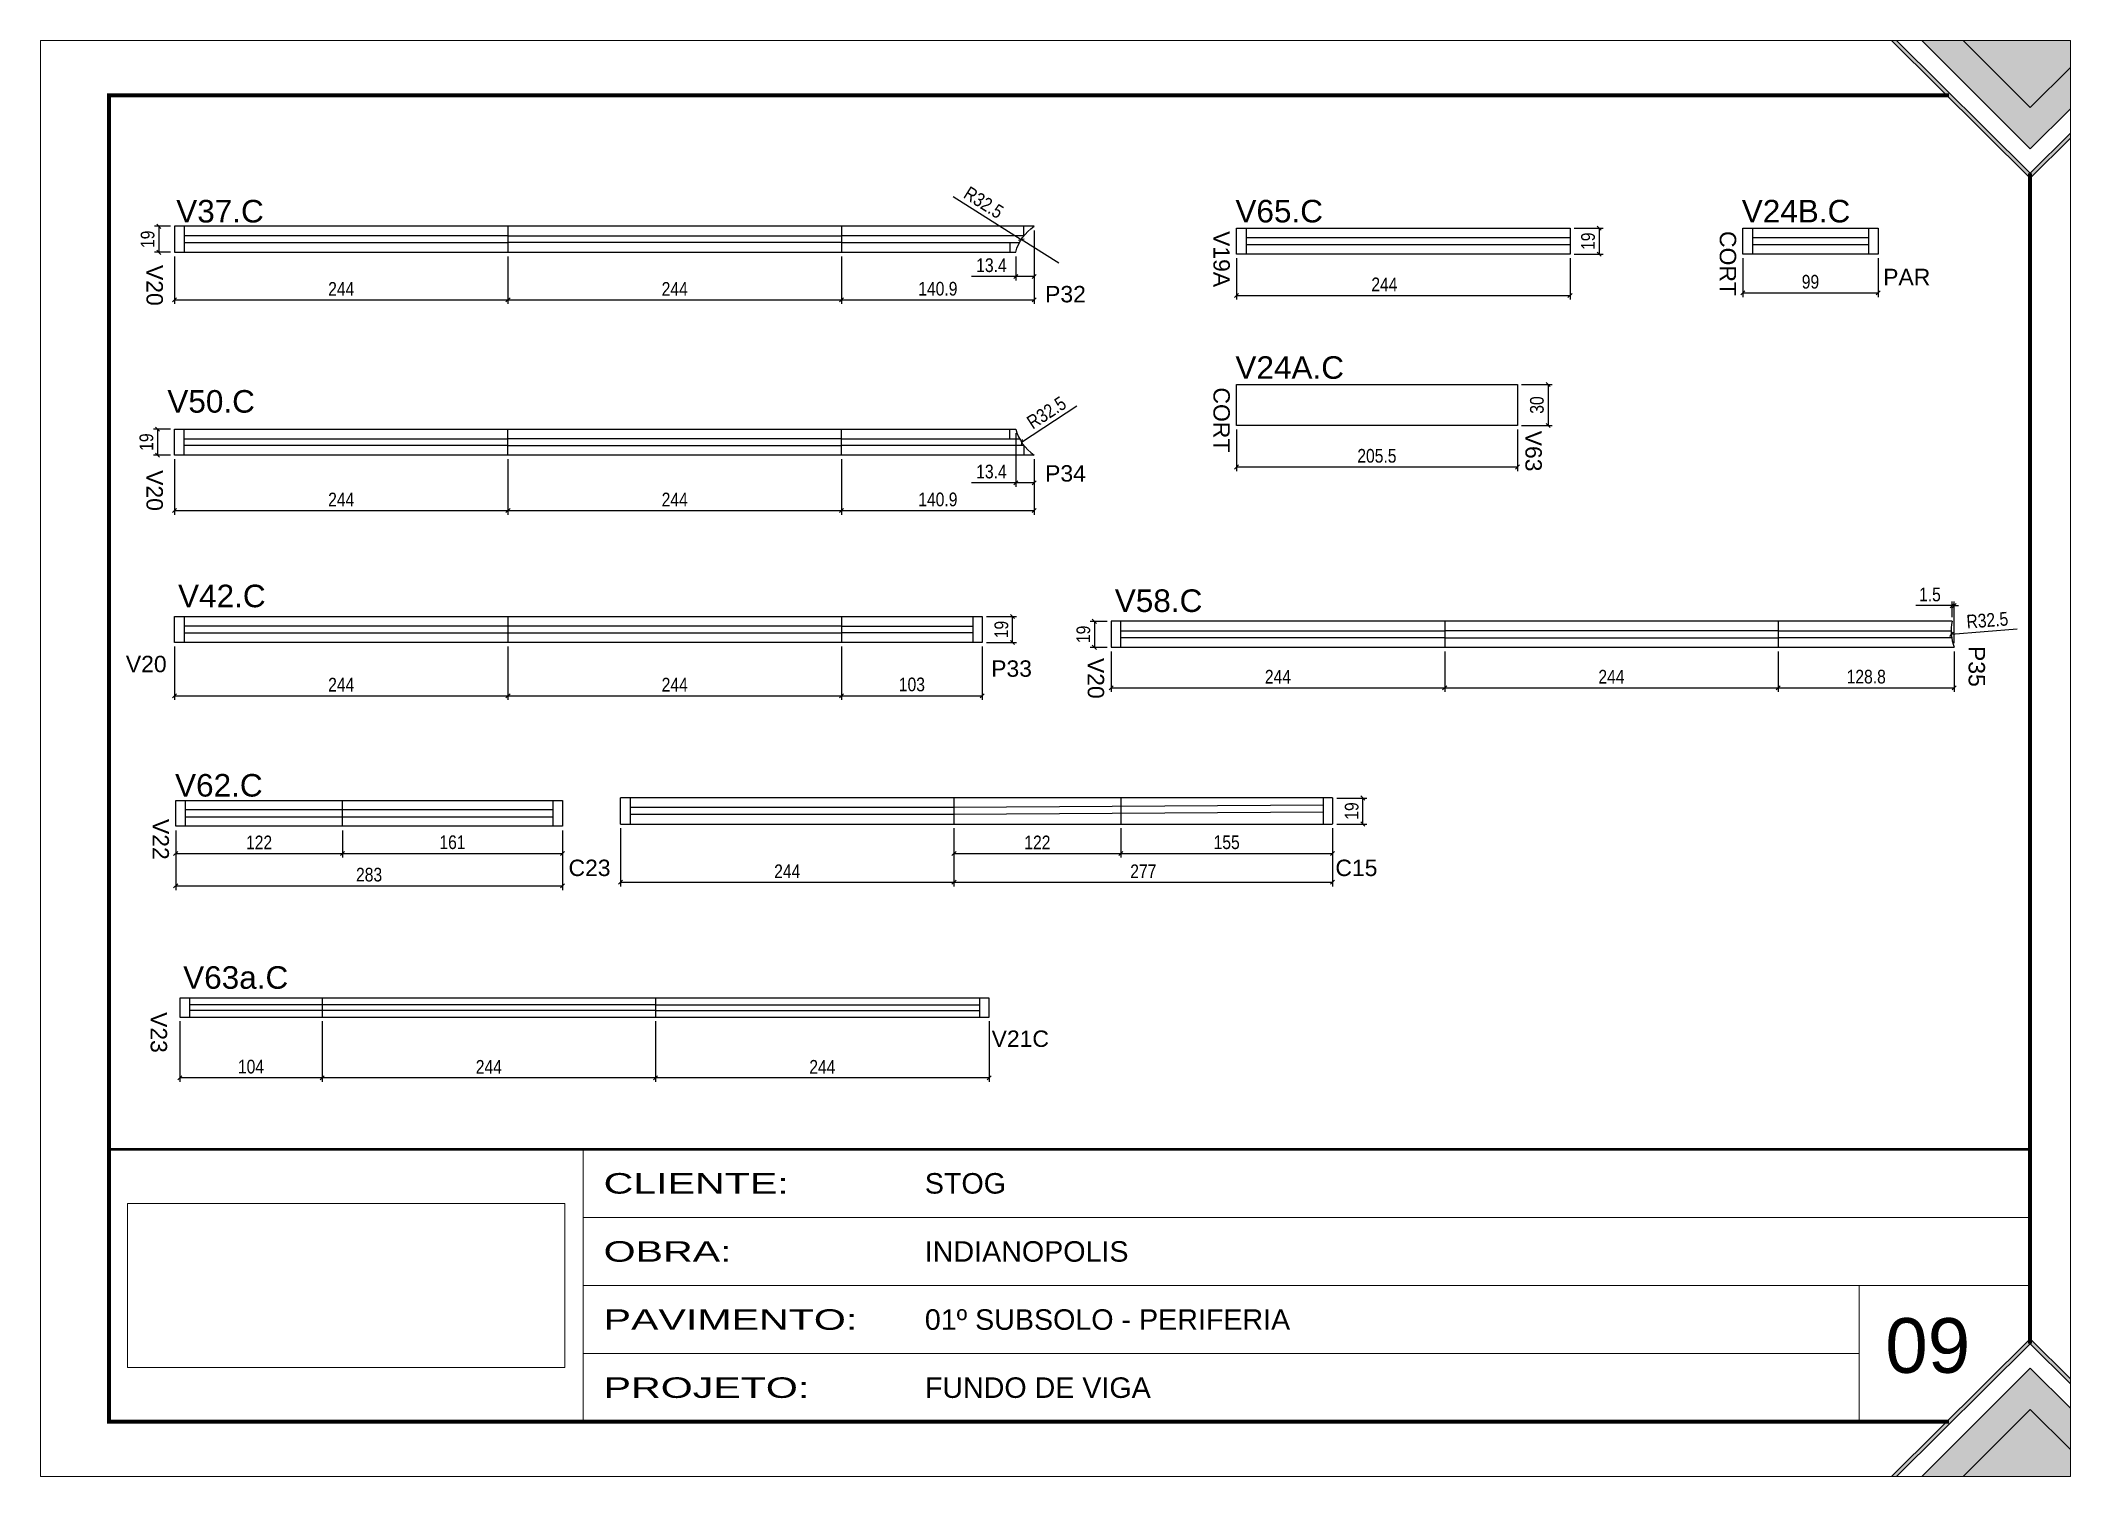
# Model space of a CAD drawing. Extents: x -1206 to 6684, y -2991 to 10691.
# Drawn here: x 71 to 1556, y -1841 to -791 of the extents above; entities that cross this region are included whole.
import ezdxf
from ezdxf.enums import TextEntityAlignment as Align

# ---------------------------------------------------------------- set-up
doc = ezdxf.new("R2010")
doc.units = 0
doc.linetypes.add('CONTINUO', pattern=[0])
doc.layers.get('0').update_dxf_attribs({"color": 50})
for name, color, linetype in [('5', 5, 'Continuous'), ('COTA', 241, 'Continuous'), ('NOMENCLATURA', 7, 'Continuous'), ('Painéis', 200, 'Continuous'), ('SARR_2.2x7', 40, 'Continuous'), ('SARR_EDITAR', 141, 'Continuous'), ('TEXTO', 3, 'Continuous')]:
    doc.layers.add(name, color=color, linetype=linetype)
doc.layers.add('Folhas', color=255, linetype='Continuous', lineweight=9)
doc.styles.add('ARIAL', font='arial.ttf')
doc.styles.add('COTA TECNICA', font='techl___.ttf', dxfattribs={"height": 10})
doc.styles.add('COTA TECNICA-50', font='techl___.ttf', dxfattribs={"height": 10})
doc.styles.get("Standard").update_dxf_attribs({"font": 'arial.ttf'})
doc.styles.add('Tecnologia', font='')
doc.styles.get('Tecnologia').set_extended_font_data('Forgotten Futurist')
doc.dimstyles.new('COTA PAINEL-50', dxfattribs={"dimtxt": 10, "dimasz": 3, "dimexe": 3, "dimexo": 3, "dimgap": 3, "dimtad": 1, "dimdec": 1, "dimzin": 9, "dimdsep": 46, "dimtxsty": 'COTA TECNICA-50', "dimblk1": 'OBLIQUE', "dimblk2": 'OBLIQUE', "dimsah": 1, "dimcen": 0.9, "dimclrd": 4, "dimclre": 4, "dimclrt": 240, "dimadec": 1, "dimazin": 3, "dimtfac": 1, "dimtdec": 1, "dimtmove": 0, "dimatfit": 3, "dimfxl": 1, "dimtolj": 1, "dimtzin": 12, "dimarcsym": 0})
doc.dimstyles.new('PAINEL', dxfattribs={"dimtxt": 10, "dimasz": 3, "dimexe": 3, "dimexo": 3, "dimgap": 3, "dimtad": 1, "dimdec": 1, "dimzin": 12, "dimdsep": 46, "dimtxsty": 'COTA TECNICA', "dimblk1": 'OBLIQUE', "dimblk2": 'OBLIQUE', "dimsah": 1, "dimcen": 0.9, "dimclrd": 4, "dimclre": 4, "dimclrt": 240, "dimadec": 1, "dimazin": 3, "dimtfac": 1, "dimtdec": 1, "dimtmove": 0, "dimatfit": 3, "dimfxl": 1, "dimtolj": 1, "dimtzin": 12, "dimarcsym": 0})
picture_1 = doc.add_image_def('image1.jpg', size_in_pixel=(1600, 599))

msp = doc.modelspace()

# ---------------------------------------------------------------- texts
at = {"layer": '5', "linetype": 'Continuous'}
for s, rotation, p in [('V19A', 270.000036, (929.494, -930.754)), ('CORT', 270.000036, (1299.937, -930.754)), ('V20', 270.000036, (148.941, -955.555)), ('PAR', 0.000036, (1419.491, -970.344)), ('P32', 359.999964, (806.376, -982.906)), ('CORT', 270.000036, (929.494, -1045.127)), ('V63', 269.999964, (1157.745, -1076.772)), ('V20', 270.000036, (148.941, -1105.601)), ('P34', 359.999964, (806.376, -1113.995)), ('V20', 359.999964, (133.856, -1253.396)), ('P33', 359.999964, (766.912, -1256.728)), ('V20', 270.000036, (837.538, -1242.934)), ('P35', 269.999964, (1481.996, -1234.225)), ('V22', 270.000036, (153.366, -1360.704)), ('C23', 359.999964, (457.699, -1402.461)), ('C15', 359.999964, (1018.747, -1402.461)), ('V23', 270.000036, (151.997, -1501.929)), ('V21C', 0.000036, (767.242, -1527.413))]:
    msp.add_text(s, height=12, rotation=rotation, dxfattribs=at).set_placement(p)
at = {"layer": 'Folhas', "style": 'ARIAL'}
msp.add_text('09', height=40, dxfattribs=at).set_placement((1452.102, -1745.755), align=Align.MIDDLE)
at = {"layer": 'NOMENCLATURA', "linetype": 'Continuous'}
for s, p in [('V37.C', (170.689, -924.504)), ('V65.C', (945.599, -924.459)), ('V24B.C', (1316.042, -924.459)), ('V24A.C', (945.599, -1038.833)), ('V50.C', (164.206, -1063.574)), ('V42.C', (172.042, -1205.879)), ('V58.C', (857.355, -1209.331)), ('V62.C', (169.843, -1344.334)), ('V63a.C', (175.777, -1484.895))]:
    msp.add_text(s, height=16.5, dxfattribs=at).set_placement(p)

# ---------------------------------------------------------------- blocks, each defined once
blk = doc.blocks.new('9999999999')
at = {"transparency": 33554687}
h = blk.add_hatch(color=30, dxfattribs=at)
h.dxf.hatch_style = 1
h.paths.add_polyline_path([(1357.7, 1050), (1354, 1050), (1455.5, 949.3), (1485, 978.7), (1485, 982.3), (1455.5, 953)])
at = {"true_color": 0x000000, "transparency": 33554687}
h = blk.add_hatch(color=18, dxfattribs=at)
h.dxf.hatch_style = 1
h.paths.add_polyline_path([(1406.6, 1050), (1376.2, 1050), (1455.5, 970.8), (1485, 1000.1), (1485, 1030.4), (1455.5, 1001.1)])
at = {"true_color": 0xff7f00, "transparency": 33554687}
h = blk.add_hatch(color=30, dxfattribs=at)
h.dxf.hatch_style = 1
h.paths.add_polyline_path([(1485, 1030.4), (1485, 1050), (1406.6, 1050), (1455.5, 1001.1)])
at = {"transparency": 33554687}
h = blk.add_hatch(color=30, dxfattribs=at)
h.dxf.hatch_style = 1
h.paths.add_polyline_path([(1357.7, 0), (1354, 0), (1455.5, 100.7), (1485, 71.3), (1485, 67.7), (1455.5, 97)])
at = {"true_color": 0x000000, "transparency": 33554687}
h = blk.add_hatch(color=18, dxfattribs=at)
h.dxf.hatch_style = 1
h.paths.add_polyline_path([(1406.6, 0), (1376.2, 0), (1455.5, 79.2), (1485, 49.9), (1485, 19.6), (1455.5, 48.9)])
at = {"true_color": 0xff7f00, "transparency": 33554687}
h = blk.add_hatch(color=30, dxfattribs=at)
h.dxf.hatch_style = 1
h.paths.add_polyline_path([(1485, 19.6), (1485, 0), (1406.6, 0), (1455.5, 48.9)])
at = {"color": 30, "linetype": 'CONTINUO'}
for p, q in [((396.9, 40), (396.9, 239.2)), ((396.9, 189.4), (1455.5, 189.4)), ((396.9, 139.6), (1455.5, 139.6)), ((1330.4, 139.6), (1330.4, 40)), ((396.9, 89.8), (1330.4, 89.8))]:
    blk.add_line(p, q, dxfattribs=at)
at = {"color": 30, "transparency": 33554687}
for points in [[(1485, 978.7), (1455.5, 949.3), (1354, 1050)], [(1485, 982.3), (1455.5, 953), (1357.7, 1050)], [(1376.2, 1050), (1455.5, 970.8), (1485, 1000.1)], [(1406.6, 1050), (1455.5, 1001.1), (1485, 1030.4)], [(1485, 71.3), (1455.5, 100.7), (1354, 0)], [(1485, 67.7), (1455.5, 97), (1357.7, 0)], [(1376.2, 0), (1455.5, 79.2), (1485, 49.9)], [(1406.6, 0), (1455.5, 48.9), (1485, 19.6)]]:
    blk.add_lwpolyline(points, dxfattribs=at)
at = {"color": 30, "linetype": 'CONTINUO', "const_width": 2}
blk.add_lwpolyline([(1455.5, 97), (1455.5, 239.2), (50, 239.2), (50, 40), (1396.2, 40)], dxfattribs=at)
at = {"layer": 'Folhas'}
blk.add_lwpolyline([(0, 0), (1485, 0), (1485, 1050), (0, 1050)], close=True, dxfattribs=at)
at = {"layer": 'Folhas', "color": 30, "const_width": 3}
for points in [[(1396.2, 1010), (50, 1010), (50, 40), (1396.2, 40)], [(1455.5, 97), (1455.5, 953)]]:
    blk.add_lwpolyline(points, dxfattribs=at)
at = {"layer": 'TEXTO', "color": 7, "style": 'Tecnologia', "width": 1.5}
for s, p in [('CLIENTE:', (411.9, 214.3)), ('OBRA:', (411.9, 164.5)), ('PAVIMENTO:', (411.9, 114.7)), ('PROJETO:', (411.9, 64.9))]:
    blk.add_text(s, height=15, dxfattribs=at).set_placement(p, align=Align.MIDDLE_LEFT)
at = {"layer": 'TEXTO', "color": 7, "linetype": 'Continuous', "ltscale": 5, "style": 'ARIAL'}
for s, p in [('STOG', (646.9, 214.3)), ('INDIANOPOLIS', (646.9, 164.5)), ('01º SUBSOLO - PERIFERIA', (646.9, 114.7)), ('FUNDO DE VIGA', (646.9, 64.9))]:
    blk.add_text(s, height=15, dxfattribs=at).set_placement(p, align=Align.MIDDLE_LEFT)
image = blk.add_image(picture_1, insert=(63.5, 79.7), size_in_units=(320, 119.8))
image.dxf.flags = 7
blk = doc.blocks.new('_Oblique')
at = {"color": 0, "linetype": 'ByBlock', "lineweight": -2}
blk.add_line((-0.5, -0.5), (0.5, 0.5), dxfattribs=at)
blk = doc.blocks.new('*D198')
at = {"layer": 'COTA', "color": 4, "lineweight": -2, "transparency": 16777216}
for p, q in [((169.4, -949.3), (169.4, -984.1)), ((413.4, -949.3), (413.4, -984.1)), ((169.4, -981.1), (413.4, -981.1))]:
    blk.add_line(p, q, dxfattribs=at)
at = {"layer": 'Defpoints', "color": 0, "transparency": 16777216}
for p in [(169.4, -946.3), (413.4, -946.3), (413.4, -981.1)]:
    blk.add_point(p, dxfattribs=at)
at = {"layer": 'COTA', "color": 4, "lineweight": -2, "transparency": 16777216, "xscale": 3, "yscale": 3, "zscale": 3, "rotation": 180}
blk.add_blockref('_Oblique', (169.4, -981.1), dxfattribs=at)
at = {"layer": 'COTA', "color": 4, "lineweight": -2, "transparency": 16777216, "xscale": 3, "yscale": 3, "zscale": 3}
blk.add_blockref('_Oblique', (413.4, -981.1), dxfattribs=at)
at = {"layer": 'COTA', "color": 240, "transparency": 16777216, "insert": (291.4, -973.1), "char_height": 10, "attachment_point": 5, "style": 'COTA TECNICA-50'}
blk.add_mtext('\\A1;244', dxfattribs=at)
blk = doc.blocks.new('*D199')
at = {"layer": 'COTA', "color": 4, "lineweight": -2, "transparency": 16777216}
for p, q in [((413.4, -949.3), (413.4, -984.1)), ((657.4, -949.3), (657.4, -984.1)), ((413.4, -981.1), (657.4, -981.1))]:
    blk.add_line(p, q, dxfattribs=at)
at = {"layer": 'Defpoints', "color": 0, "transparency": 16777216}
for p in [(413.4, -946.3), (657.4, -946.3), (657.4, -981.1)]:
    blk.add_point(p, dxfattribs=at)
at = {"layer": 'COTA', "color": 4, "lineweight": -2, "transparency": 16777216, "xscale": 3, "yscale": 3, "zscale": 3, "rotation": 180}
blk.add_blockref('_Oblique', (413.4, -981.1), dxfattribs=at)
at = {"layer": 'COTA', "color": 4, "lineweight": -2, "transparency": 16777216, "xscale": 3, "yscale": 3, "zscale": 3}
blk.add_blockref('_Oblique', (657.4, -981.1), dxfattribs=at)
at = {"layer": 'COTA', "color": 240, "transparency": 16777216, "insert": (535.4, -973.1), "char_height": 10, "attachment_point": 5, "style": 'COTA TECNICA-50'}
blk.add_mtext('\\A1;244', dxfattribs=at)
blk = doc.blocks.new('*D200')
at = {"layer": 'COTA', "color": 4, "lineweight": -2, "transparency": 16777216}
for p, q in [((798.3, -930.3), (798.3, -984.1)), ((657.4, -949.3), (657.4, -984.1)), ((657.4, -981.1), (798.3, -981.1))]:
    blk.add_line(p, q, dxfattribs=at)
at = {"layer": 'Defpoints', "color": 0, "transparency": 16777216}
for p in [(798.3, -927.3), (657.4, -946.3), (798.3, -981.1)]:
    blk.add_point(p, dxfattribs=at)
at = {"layer": 'COTA', "color": 4, "lineweight": -2, "transparency": 16777216, "xscale": 3, "yscale": 3, "zscale": 3, "rotation": 180}
blk.add_blockref('_Oblique', (657.4, -981.1), dxfattribs=at)
at = {"layer": 'COTA', "color": 4, "lineweight": -2, "transparency": 16777216, "xscale": 3, "yscale": 3, "zscale": 3}
blk.add_blockref('_Oblique', (798.3, -981.1), dxfattribs=at)
at = {"layer": 'COTA', "color": 240, "transparency": 16777216, "insert": (727.9, -973), "char_height": 10, "attachment_point": 5, "style": 'COTA TECNICA-50'}
blk.add_mtext('\\A1;140.9', dxfattribs=at)
blk = doc.blocks.new('*D201')
at = {"layer": 'COTA', "color": 4, "lineweight": -2, "transparency": 16777216}
for p, q in [((798.3, -930.3), (798.3, -967)), ((784.9, -949.3), (784.9, -967)), ((784.9, -964), (752.4, -964)), ((798.3, -964), (784.9, -964))]:
    blk.add_line(p, q, dxfattribs=at)
at = {"layer": 'Defpoints', "color": 0, "transparency": 16777216}
for p in [(798.3, -927.3), (784.9, -946.3), (798.3, -964)]:
    blk.add_point(p, dxfattribs=at)
at = {"layer": 'COTA', "color": 4, "lineweight": -2, "transparency": 16777216, "xscale": 3, "yscale": 3, "zscale": 3, "rotation": 180}
blk.add_blockref('_Oblique', (784.9, -964), dxfattribs=at)
at = {"layer": 'COTA', "color": 4, "lineweight": -2, "transparency": 16777216, "xscale": 3, "yscale": 3, "zscale": 3}
blk.add_blockref('_Oblique', (798.3, -964), dxfattribs=at)
at = {"layer": 'COTA', "color": 240, "transparency": 16777216, "insert": (767.1, -955.8), "char_height": 10, "attachment_point": 5, "style": 'COTA TECNICA-50'}
blk.add_mtext('\\A1;13.4', dxfattribs=at)
blk = doc.blocks.new('*D202')
at = {"layer": 'COTA', "color": 4, "lineweight": -2, "transparency": 16777216}
for p in [(739.1, -905.6), (816.4, -954.3)]:
    blk.add_line(p, (788.9, -937), dxfattribs=at)
at = {"layer": 'Defpoints', "color": 0, "transparency": 16777216}
for p in [(788.9, -937), (816.4, -954.3)]:
    blk.add_point(p, dxfattribs=at)
at = {"layer": 'COTA', "color": 4, "lineweight": -2, "transparency": 16777216, "xscale": 3, "yscale": 3, "zscale": 3, "rotation": 327.8238130513349}
blk.add_blockref('_Oblique', (788.9, -937), dxfattribs=at)
at = {"layer": 'COTA', "color": 240, "transparency": 16777216, "insert": (761.4, -909.9), "char_height": 10, "attachment_point": 5, "rotation": 327.8238, "style": 'COTA TECNICA-50'}
blk.add_mtext('\\A1;R32.5', dxfattribs=at)
blk = doc.blocks.new('*D203')
at = {"layer": 'COTA', "color": 4, "lineweight": -2, "transparency": 16777216}
for p, q in [((166.4, -927.3), (154.9, -927.3)), ((157.9, -927.3), (157.9, -946.3)), ((166.4, -946.3), (154.9, -946.3))]:
    blk.add_line(p, q, dxfattribs=at)
at = {"layer": 'Defpoints', "color": 0, "transparency": 16777216}
for p in [(169.4, -927.3), (157.9, -946.3), (169.4, -946.3)]:
    blk.add_point(p, dxfattribs=at)
at = {"layer": 'COTA', "color": 4, "lineweight": -2, "transparency": 16777216, "xscale": 3, "yscale": 3, "zscale": 3}
for p, rotation in [((157.9, -927.3), 90), ((157.9, -946.3), 270)]:
    blk.add_blockref('_Oblique', p, dxfattribs=dict(at, rotation=rotation))
at = {"layer": 'COTA', "color": 240, "transparency": 16777216, "insert": (149.8, -936.8), "char_height": 10, "attachment_point": 5, "rotation": 90, "style": 'COTA TECNICA-50'}
blk.add_mtext('\\A1;19', dxfattribs=at)
blk = doc.blocks.new('*D204')
at = {"layer": 'COTA', "color": 4, "lineweight": -2, "transparency": 16777216}
for p, q in [((166.4, -1075.6), (154, -1075.6)), ((157, -1075.6), (157, -1094.6)), ((166.4, -1094.6), (154, -1094.6))]:
    blk.add_line(p, q, dxfattribs=at)
at = {"layer": 'Defpoints', "color": 0, "transparency": 16777216}
for p in [(169.4, -1075.6), (157, -1094.6), (169.4, -1094.6)]:
    blk.add_point(p, dxfattribs=at)
at = {"layer": 'COTA', "color": 4, "lineweight": -2, "transparency": 16777216, "xscale": 3, "yscale": 3, "zscale": 3}
for p, rotation in [((157, -1075.6), 90), ((157, -1094.6), 270)]:
    blk.add_blockref('_Oblique', p, dxfattribs=dict(at, rotation=rotation))
at = {"layer": 'COTA', "color": 240, "transparency": 16777216, "insert": (148.9, -1085.1), "char_height": 10, "attachment_point": 5, "rotation": 90, "style": 'COTA TECNICA-50'}
blk.add_mtext('\\A1;19', dxfattribs=at)
blk = doc.blocks.new('*D205')
at = {"layer": 'COTA', "color": 4, "lineweight": -2, "transparency": 16777216}
for p, q in [((169.4, -1097.6), (169.4, -1138.2)), ((413.4, -1097.6), (413.4, -1138.2)), ((169.4, -1135.2), (413.4, -1135.2))]:
    blk.add_line(p, q, dxfattribs=at)
at = {"layer": 'Defpoints', "color": 0, "transparency": 16777216}
for p in [(169.4, -1094.6), (413.4, -1094.6), (413.4, -1135.2)]:
    blk.add_point(p, dxfattribs=at)
at = {"layer": 'COTA', "color": 4, "lineweight": -2, "transparency": 16777216, "xscale": 3, "yscale": 3, "zscale": 3, "rotation": 180}
blk.add_blockref('_Oblique', (169.4, -1135.2), dxfattribs=at)
at = {"layer": 'COTA', "color": 4, "lineweight": -2, "transparency": 16777216, "xscale": 3, "yscale": 3, "zscale": 3}
blk.add_blockref('_Oblique', (413.4, -1135.2), dxfattribs=at)
at = {"layer": 'COTA', "color": 240, "transparency": 16777216, "insert": (291.4, -1127.1), "char_height": 10, "attachment_point": 5, "style": 'COTA TECNICA-50'}
blk.add_mtext('\\A1;244', dxfattribs=at)
blk = doc.blocks.new('*D206')
at = {"layer": 'COTA', "color": 4, "lineweight": -2, "transparency": 16777216}
for p, q in [((413.4, -1097.6), (413.4, -1138.2)), ((657.4, -1097.6), (657.4, -1138.2)), ((413.4, -1135.2), (657.4, -1135.2))]:
    blk.add_line(p, q, dxfattribs=at)
at = {"layer": 'Defpoints', "color": 0, "transparency": 16777216}
for p in [(413.4, -1094.6), (657.4, -1094.6), (657.4, -1135.2)]:
    blk.add_point(p, dxfattribs=at)
at = {"layer": 'COTA', "color": 4, "lineweight": -2, "transparency": 16777216, "xscale": 3, "yscale": 3, "zscale": 3, "rotation": 180}
blk.add_blockref('_Oblique', (413.4, -1135.2), dxfattribs=at)
at = {"layer": 'COTA', "color": 4, "lineweight": -2, "transparency": 16777216, "xscale": 3, "yscale": 3, "zscale": 3}
blk.add_blockref('_Oblique', (657.4, -1135.2), dxfattribs=at)
at = {"layer": 'COTA', "color": 240, "transparency": 16777216, "insert": (535.4, -1127.1), "char_height": 10, "attachment_point": 5, "style": 'COTA TECNICA-50'}
blk.add_mtext('\\A1;244', dxfattribs=at)
blk = doc.blocks.new('*D207')
at = {"layer": 'COTA', "color": 4, "lineweight": -2, "transparency": 16777216}
for p, q in [((657.4, -1097.6), (657.4, -1138.2)), ((798.3, -1097.6), (798.3, -1138.2)), ((657.4, -1135.2), (798.3, -1135.2))]:
    blk.add_line(p, q, dxfattribs=at)
at = {"layer": 'Defpoints', "color": 0, "transparency": 16777216}
for p in [(657.4, -1094.6), (798.3, -1094.6), (798.3, -1135.2)]:
    blk.add_point(p, dxfattribs=at)
at = {"layer": 'COTA', "color": 4, "lineweight": -2, "transparency": 16777216, "xscale": 3, "yscale": 3, "zscale": 3, "rotation": 180}
blk.add_blockref('_Oblique', (657.4, -1135.2), dxfattribs=at)
at = {"layer": 'COTA', "color": 4, "lineweight": -2, "transparency": 16777216, "xscale": 3, "yscale": 3, "zscale": 3}
blk.add_blockref('_Oblique', (798.3, -1135.2), dxfattribs=at)
at = {"layer": 'COTA', "color": 240, "transparency": 16777216, "insert": (727.9, -1127.1), "char_height": 10, "attachment_point": 5, "style": 'COTA TECNICA-50'}
blk.add_mtext('\\A1;140.9', dxfattribs=at)
blk = doc.blocks.new('*D208')
at = {"layer": 'COTA', "color": 4, "lineweight": -2, "transparency": 16777216}
for p, q in [((784.9, -1078.6), (784.9, -1117.9)), ((798.3, -1097.6), (798.3, -1117.9)), ((784.9, -1114.9), (752.4, -1114.9)), ((798.3, -1114.9), (784.9, -1114.9))]:
    blk.add_line(p, q, dxfattribs=at)
at = {"layer": 'Defpoints', "color": 0, "transparency": 16777216}
for p in [(784.9, -1075.6), (798.3, -1094.6), (784.9, -1114.9)]:
    blk.add_point(p, dxfattribs=at)
at = {"layer": 'COTA', "color": 4, "lineweight": -2, "transparency": 16777216, "xscale": 3, "yscale": 3, "zscale": 3, "rotation": 180}
blk.add_blockref('_Oblique', (784.9, -1114.9), dxfattribs=at)
at = {"layer": 'COTA', "color": 4, "lineweight": -2, "transparency": 16777216, "xscale": 3, "yscale": 3, "zscale": 3}
blk.add_blockref('_Oblique', (798.3, -1114.9), dxfattribs=at)
at = {"layer": 'COTA', "color": 240, "transparency": 16777216, "insert": (767.1, -1106.7), "char_height": 10, "attachment_point": 5, "style": 'COTA TECNICA-50'}
blk.add_mtext('\\A1;13.4', dxfattribs=at)
blk = doc.blocks.new('*D209')
at = {"layer": 'COTA', "color": 4, "lineweight": -2, "transparency": 16777216}
blk.add_line((829.7, -1058.9), (789.2, -1085.3), dxfattribs=at)
at = {"layer": 'Defpoints', "color": 0, "transparency": 16777216}
for p in [(816.4, -1067.6), (789.2, -1085.3)]:
    blk.add_point(p, dxfattribs=at)
at = {"layer": 'COTA', "color": 4, "lineweight": -2, "transparency": 16777216, "xscale": 3, "yscale": 3, "zscale": 3, "rotation": 213.0680925568144}
blk.add_blockref('_Oblique', (789.2, -1085.3), dxfattribs=at)
at = {"layer": 'COTA', "color": 240, "transparency": 16777216, "insert": (807.4, -1063.6), "char_height": 10, "attachment_point": 5, "rotation": 33.0681, "style": 'COTA TECNICA-50'}
blk.add_mtext('\\A1;R32.5', dxfattribs=at)
blk = doc.blocks.new('*D210')
at = {"layer": 'COTA', "color": 4, "linetype": 'ByBlock', "lineweight": -2, "transparency": 16777216}
for p, q in [((169.4, -1234.7), (169.4, -1273.6)), ((413.4, -1234.7), (413.4, -1273.6)), ((169.4, -1270.6), (413.4, -1270.6))]:
    blk.add_line(p, q, dxfattribs=at)
at = {"layer": 'Defpoints', "color": 0, "linetype": 'ByBlock', "transparency": 16777216}
for p in [(169.4, -1231.7), (413.4, -1231.7), (413.4, -1270.6)]:
    blk.add_point(p, dxfattribs=at)
at = {"layer": 'COTA', "color": 4, "linetype": 'ByBlock', "lineweight": -2, "transparency": 16777216, "xscale": 3, "yscale": 3, "zscale": 3, "rotation": 180}
blk.add_blockref('_Oblique', (169.4, -1270.6), dxfattribs=at)
at = {"layer": 'COTA', "color": 4, "linetype": 'ByBlock', "lineweight": -2, "transparency": 16777216, "xscale": 3, "yscale": 3, "zscale": 3}
blk.add_blockref('_Oblique', (413.4, -1270.6), dxfattribs=at)
at = {"layer": 'COTA', "color": 240, "linetype": 'ByBlock', "transparency": 16777216, "insert": (291.4, -1262.5), "char_height": 10, "attachment_point": 5, "style": 'COTA TECNICA-50'}
blk.add_mtext('\\A1;244', dxfattribs=at)
blk = doc.blocks.new('*D211')
at = {"layer": 'COTA', "color": 4, "linetype": 'ByBlock', "lineweight": -2, "transparency": 16777216}
for p, q in [((413.4, -1234.7), (413.4, -1273.6)), ((657.4, -1234.7), (657.4, -1273.6)), ((413.4, -1270.6), (657.4, -1270.6))]:
    blk.add_line(p, q, dxfattribs=at)
at = {"layer": 'Defpoints', "color": 0, "linetype": 'ByBlock', "transparency": 16777216}
for p in [(413.4, -1231.7), (657.4, -1231.7), (657.4, -1270.6)]:
    blk.add_point(p, dxfattribs=at)
at = {"layer": 'COTA', "color": 4, "linetype": 'ByBlock', "lineweight": -2, "transparency": 16777216, "xscale": 3, "yscale": 3, "zscale": 3, "rotation": 180}
blk.add_blockref('_Oblique', (413.4, -1270.6), dxfattribs=at)
at = {"layer": 'COTA', "color": 4, "linetype": 'ByBlock', "lineweight": -2, "transparency": 16777216, "xscale": 3, "yscale": 3, "zscale": 3}
blk.add_blockref('_Oblique', (657.4, -1270.6), dxfattribs=at)
at = {"layer": 'COTA', "color": 240, "linetype": 'ByBlock', "transparency": 16777216, "insert": (535.4, -1262.5), "char_height": 10, "attachment_point": 5, "style": 'COTA TECNICA-50'}
blk.add_mtext('\\A1;244', dxfattribs=at)
blk = doc.blocks.new('*D212')
at = {"layer": 'COTA', "color": 4, "lineweight": -2, "transparency": 16777216}
for p, q in [((763.4, -1212.7), (785.5, -1212.7)), ((782.5, -1231.7), (782.5, -1212.7)), ((763.4, -1231.7), (785.5, -1231.7))]:
    blk.add_line(p, q, dxfattribs=at)
at = {"layer": 'Defpoints', "color": 0, "transparency": 16777216}
for p in [(760.4, -1212.7), (782.5, -1212.7), (760.4, -1231.7)]:
    blk.add_point(p, dxfattribs=at)
at = {"layer": 'COTA', "color": 4, "lineweight": -2, "transparency": 16777216, "xscale": 3, "yscale": 3, "zscale": 3}
for p, rotation in [((782.5, -1212.7), 90), ((782.5, -1231.7), 270)]:
    blk.add_blockref('_Oblique', p, dxfattribs=dict(at, rotation=rotation))
at = {"layer": 'COTA', "color": 240, "transparency": 16777216, "insert": (774.4, -1222.2), "char_height": 10, "attachment_point": 5, "rotation": 90, "style": 'COTA TECNICA'}
blk.add_mtext('\\A1;19', dxfattribs=at)
blk = doc.blocks.new('*D213')
at = {"layer": 'COTA', "color": 4, "lineweight": -2, "transparency": 16777216}
for p, q in [((657.4, -1234.7), (657.4, -1273.6)), ((760.4, -1234.7), (760.4, -1273.6)), ((657.4, -1270.6), (760.4, -1270.6))]:
    blk.add_line(p, q, dxfattribs=at)
at = {"layer": 'Defpoints', "color": 0, "transparency": 16777216}
for p in [(657.4, -1231.7), (760.4, -1231.7), (760.4, -1270.6)]:
    blk.add_point(p, dxfattribs=at)
at = {"layer": 'COTA', "color": 4, "lineweight": -2, "transparency": 16777216, "xscale": 3, "yscale": 3, "zscale": 3, "rotation": 180}
blk.add_blockref('_Oblique', (657.4, -1270.6), dxfattribs=at)
at = {"layer": 'COTA', "color": 4, "lineweight": -2, "transparency": 16777216, "xscale": 3, "yscale": 3, "zscale": 3}
blk.add_blockref('_Oblique', (760.4, -1270.6), dxfattribs=at)
at = {"layer": 'COTA', "color": 240, "transparency": 16777216, "insert": (708.9, -1262.4), "char_height": 10, "attachment_point": 5, "style": 'COTA TECNICA-50'}
blk.add_mtext('\\A1;103', dxfattribs=at)
blk = doc.blocks.new('*D224')
at = {"layer": 'COTA', "color": 4, "lineweight": -2, "transparency": 16777216}
for p, q in [((170.3, -1369.1), (170.3, -1412.7)), ((453.3, -1369.1), (453.3, -1412.7)), ((170.3, -1409.7), (453.3, -1409.7))]:
    blk.add_line(p, q, dxfattribs=at)
at = {"layer": 'Defpoints', "color": 0, "transparency": 16777216}
for p in [(170.3, -1366.1), (453.3, -1366.1), (453.3, -1409.7)]:
    blk.add_point(p, dxfattribs=at)
at = {"layer": 'COTA', "color": 4, "lineweight": -2, "transparency": 16777216, "xscale": 3, "yscale": 3, "zscale": 3, "rotation": 180}
blk.add_blockref('_Oblique', (170.3, -1409.7), dxfattribs=at)
at = {"layer": 'COTA', "color": 4, "lineweight": -2, "transparency": 16777216, "xscale": 3, "yscale": 3, "zscale": 3}
blk.add_blockref('_Oblique', (453.3, -1409.7), dxfattribs=at)
at = {"layer": 'COTA', "color": 240, "transparency": 16777216, "insert": (311.8, -1401.5), "char_height": 10, "attachment_point": 5, "style": 'COTA TECNICA'}
blk.add_mtext('\\A1;283', dxfattribs=at)
blk = doc.blocks.new('*D225')
at = {"layer": 'COTA', "color": 4, "lineweight": -2, "transparency": 16777216}
for p, q in [((1019.7, -1345.4), (1041.8, -1345.4)), ((1038.8, -1364.4), (1038.8, -1345.4)), ((1019.7, -1364.4), (1041.8, -1364.4))]:
    blk.add_line(p, q, dxfattribs=at)
at = {"layer": 'Defpoints', "color": 0, "transparency": 16777216}
for p in [(1016.7, -1345.4), (1038.8, -1345.4), (1016.7, -1364.4)]:
    blk.add_point(p, dxfattribs=at)
at = {"layer": 'COTA', "color": 4, "lineweight": -2, "transparency": 16777216, "xscale": 3, "yscale": 3, "zscale": 3}
for p, rotation in [((1038.8, -1345.4), 90), ((1038.8, -1364.4), 270)]:
    blk.add_blockref('_Oblique', p, dxfattribs=dict(at, rotation=rotation))
at = {"layer": 'COTA', "color": 240, "transparency": 16777216, "insert": (1030.7, -1354.9), "char_height": 10, "attachment_point": 5, "rotation": 90, "style": 'COTA TECNICA'}
blk.add_mtext('\\A1;19', dxfattribs=at)
blk = doc.blocks.new('*D228')
at = {"layer": 'COTA', "color": 4, "lineweight": -2, "transparency": 16777216}
for p, q in [((170.3, -1369.1), (170.3, -1388.9)), ((292.3, -1369.1), (292.3, -1388.9)), ((170.3, -1385.9), (292.3, -1385.9))]:
    blk.add_line(p, q, dxfattribs=at)
at = {"layer": 'Defpoints', "color": 0, "transparency": 16777216}
for p in [(170.3, -1366.1), (292.3, -1366.1), (292.3, -1385.9)]:
    blk.add_point(p, dxfattribs=at)
at = {"layer": 'COTA', "color": 4, "lineweight": -2, "transparency": 16777216, "xscale": 3, "yscale": 3, "zscale": 3, "rotation": 180}
blk.add_blockref('_Oblique', (170.3, -1385.9), dxfattribs=at)
at = {"layer": 'COTA', "color": 4, "lineweight": -2, "transparency": 16777216, "xscale": 3, "yscale": 3, "zscale": 3}
blk.add_blockref('_Oblique', (292.3, -1385.9), dxfattribs=at)
at = {"layer": 'COTA', "color": 240, "transparency": 16777216, "insert": (231.3, -1377.9), "char_height": 10, "attachment_point": 5, "style": 'COTA TECNICA-50'}
blk.add_mtext('\\A1;122', dxfattribs=at)
blk = doc.blocks.new('*D226')
at = {"layer": 'COTA', "color": 4, "lineweight": -2, "transparency": 16777216}
for p, q in [((292.3, -1369.1), (292.3, -1388.9)), ((453.3, -1369.1), (453.3, -1388.9)), ((292.3, -1385.9), (453.3, -1385.9))]:
    blk.add_line(p, q, dxfattribs=at)
at = {"layer": 'Defpoints', "color": 0, "transparency": 16777216}
for p in [(292.3, -1366.1), (453.3, -1366.1), (453.3, -1385.9)]:
    blk.add_point(p, dxfattribs=at)
at = {"layer": 'COTA', "color": 4, "lineweight": -2, "transparency": 16777216, "xscale": 3, "yscale": 3, "zscale": 3, "rotation": 180}
blk.add_blockref('_Oblique', (292.3, -1385.9), dxfattribs=at)
at = {"layer": 'COTA', "color": 4, "lineweight": -2, "transparency": 16777216, "xscale": 3, "yscale": 3, "zscale": 3}
blk.add_blockref('_Oblique', (453.3, -1385.9), dxfattribs=at)
at = {"layer": 'COTA', "color": 240, "transparency": 16777216, "insert": (372.8, -1377.8), "char_height": 10, "attachment_point": 5, "style": 'COTA TECNICA-50'}
blk.add_mtext('\\A1;161', dxfattribs=at)
blk = doc.blocks.new('*D229')
at = {"layer": 'COTA', "color": 4, "lineweight": -2, "transparency": 16777216}
for p, q in [((495.7, -1367.4), (495.7, -1410)), ((739.7, -1367.4), (739.7, -1410)), ((495.7, -1407), (739.7, -1407))]:
    blk.add_line(p, q, dxfattribs=at)
at = {"layer": 'Defpoints', "color": 0, "transparency": 16777216}
for p in [(495.7, -1364.4), (739.7, -1364.4), (739.7, -1407)]:
    blk.add_point(p, dxfattribs=at)
at = {"layer": 'COTA', "color": 4, "lineweight": -2, "transparency": 16777216, "xscale": 3, "yscale": 3, "zscale": 3, "rotation": 180}
blk.add_blockref('_Oblique', (495.7, -1407), dxfattribs=at)
at = {"layer": 'COTA', "color": 4, "lineweight": -2, "transparency": 16777216, "xscale": 3, "yscale": 3, "zscale": 3}
blk.add_blockref('_Oblique', (739.7, -1407), dxfattribs=at)
at = {"layer": 'COTA', "color": 240, "transparency": 16777216, "insert": (617.7, -1399), "char_height": 10, "attachment_point": 5, "style": 'COTA TECNICA-50'}
blk.add_mtext('\\A1;244', dxfattribs=at)
blk = doc.blocks.new('*D230')
at = {"layer": 'COTA', "color": 4, "lineweight": -2, "transparency": 16777216}
for p, q in [((739.7, -1367.4), (739.7, -1388.9)), ((861.7, -1367.4), (861.7, -1388.9)), ((739.7, -1385.9), (861.7, -1385.9))]:
    blk.add_line(p, q, dxfattribs=at)
at = {"layer": 'Defpoints', "color": 0, "transparency": 16777216}
for p in [(739.7, -1364.4), (861.7, -1364.4), (861.7, -1385.9)]:
    blk.add_point(p, dxfattribs=at)
at = {"layer": 'COTA', "color": 4, "lineweight": -2, "transparency": 16777216, "xscale": 3, "yscale": 3, "zscale": 3, "rotation": 180}
blk.add_blockref('_Oblique', (739.7, -1385.9), dxfattribs=at)
at = {"layer": 'COTA', "color": 4, "lineweight": -2, "transparency": 16777216, "xscale": 3, "yscale": 3, "zscale": 3}
blk.add_blockref('_Oblique', (861.7, -1385.9), dxfattribs=at)
at = {"layer": 'COTA', "color": 240, "transparency": 16777216, "insert": (800.7, -1377.9), "char_height": 10, "attachment_point": 5, "style": 'COTA TECNICA-50'}
blk.add_mtext('\\A1;122', dxfattribs=at)
blk = doc.blocks.new('*D231')
at = {"layer": 'COTA', "color": 4, "lineweight": -2, "transparency": 16777216}
for p, q in [((861.7, -1367.4), (861.7, -1388.9)), ((1016.7, -1367.4), (1016.7, -1388.9)), ((861.7, -1385.9), (1016.7, -1385.9))]:
    blk.add_line(p, q, dxfattribs=at)
at = {"layer": 'Defpoints', "color": 0, "transparency": 16777216}
for p in [(861.7, -1364.4), (1016.7, -1364.4), (1016.7, -1385.9)]:
    blk.add_point(p, dxfattribs=at)
at = {"layer": 'COTA', "color": 4, "lineweight": -2, "transparency": 16777216, "xscale": 3, "yscale": 3, "zscale": 3, "rotation": 180}
blk.add_blockref('_Oblique', (861.7, -1385.9), dxfattribs=at)
at = {"layer": 'COTA', "color": 4, "lineweight": -2, "transparency": 16777216, "xscale": 3, "yscale": 3, "zscale": 3}
blk.add_blockref('_Oblique', (1016.7, -1385.9), dxfattribs=at)
at = {"layer": 'COTA', "color": 240, "transparency": 16777216, "insert": (939.2, -1377.8), "char_height": 10, "attachment_point": 5, "style": 'COTA TECNICA-50'}
blk.add_mtext('\\A1;155', dxfattribs=at)
blk = doc.blocks.new('*D227')
at = {"layer": 'COTA', "color": 4, "lineweight": -2, "transparency": 16777216}
for p, q in [((739.7, -1367.4), (739.7, -1410)), ((1016.7, -1367.4), (1016.7, -1410)), ((739.7, -1407), (1016.7, -1407))]:
    blk.add_line(p, q, dxfattribs=at)
at = {"layer": 'Defpoints', "color": 0, "transparency": 16777216}
for p in [(739.7, -1364.4), (1016.7, -1364.4), (1016.7, -1407)]:
    blk.add_point(p, dxfattribs=at)
at = {"layer": 'COTA', "color": 4, "lineweight": -2, "transparency": 16777216, "xscale": 3, "yscale": 3, "zscale": 3, "rotation": 180}
blk.add_blockref('_Oblique', (739.7, -1407), dxfattribs=at)
at = {"layer": 'COTA', "color": 4, "lineweight": -2, "transparency": 16777216, "xscale": 3, "yscale": 3, "zscale": 3}
blk.add_blockref('_Oblique', (1016.7, -1407), dxfattribs=at)
at = {"layer": 'COTA', "color": 240, "transparency": 16777216, "insert": (878.2, -1399), "char_height": 10, "attachment_point": 5, "style": 'COTA TECNICA-50'}
blk.add_mtext('\\A1;277', dxfattribs=at)
blk = doc.blocks.new('*D232')
at = {"layer": 'COTA', "color": 4, "linetype": 'ByBlock', "lineweight": -2, "transparency": 16777216}
for p, q in [((521.4, -1508.7), (521.4, -1553)), ((765.4, -1508.7), (765.4, -1553)), ((765.4, -1550), (521.4, -1550))]:
    blk.add_line(p, q, dxfattribs=at)
at = {"layer": 'Defpoints', "color": 0, "linetype": 'ByBlock', "transparency": 16777216}
for p in [(521.4, -1505.7), (765.4, -1505.7), (521.4, -1550)]:
    blk.add_point(p, dxfattribs=at)
at = {"layer": 'COTA', "color": 4, "linetype": 'ByBlock', "lineweight": -2, "transparency": 16777216, "xscale": 3, "yscale": 3, "zscale": 3, "rotation": 180}
blk.add_blockref('_Oblique', (521.4, -1550), dxfattribs=at)
at = {"layer": 'COTA', "color": 4, "linetype": 'ByBlock', "lineweight": -2, "transparency": 16777216, "xscale": 3, "yscale": 3, "zscale": 3}
blk.add_blockref('_Oblique', (765.4, -1550), dxfattribs=at)
at = {"layer": 'COTA', "color": 240, "linetype": 'ByBlock', "transparency": 16777216, "insert": (643.4, -1542), "char_height": 10, "attachment_point": 5, "style": 'COTA TECNICA-50'}
blk.add_mtext('\\A1;244', dxfattribs=at)
blk = doc.blocks.new('*D233')
at = {"layer": 'COTA', "color": 4, "linetype": 'ByBlock', "lineweight": -2, "transparency": 16777216}
for p, q in [((277.4, -1508.7), (277.4, -1553)), ((521.4, -1508.7), (521.4, -1553)), ((521.4, -1550), (277.4, -1550))]:
    blk.add_line(p, q, dxfattribs=at)
at = {"layer": 'Defpoints', "color": 0, "linetype": 'ByBlock', "transparency": 16777216}
for p in [(277.4, -1505.7), (521.4, -1505.7), (277.4, -1550)]:
    blk.add_point(p, dxfattribs=at)
at = {"layer": 'COTA', "color": 4, "linetype": 'ByBlock', "lineweight": -2, "transparency": 16777216, "xscale": 3, "yscale": 3, "zscale": 3, "rotation": 180}
blk.add_blockref('_Oblique', (277.4, -1550), dxfattribs=at)
at = {"layer": 'COTA', "color": 4, "linetype": 'ByBlock', "lineweight": -2, "transparency": 16777216, "xscale": 3, "yscale": 3, "zscale": 3}
blk.add_blockref('_Oblique', (521.4, -1550), dxfattribs=at)
at = {"layer": 'COTA', "color": 240, "linetype": 'ByBlock', "transparency": 16777216, "insert": (399.4, -1542), "char_height": 10, "attachment_point": 5, "style": 'COTA TECNICA-50'}
blk.add_mtext('\\A1;244', dxfattribs=at)
blk = doc.blocks.new('*D234')
at = {"layer": 'COTA', "color": 4, "lineweight": -2, "transparency": 16777216}
for p, q in [((173.4, -1508.7), (173.4, -1553)), ((277.4, -1508.7), (277.4, -1553)), ((277.4, -1550), (173.4, -1550))]:
    blk.add_line(p, q, dxfattribs=at)
at = {"layer": 'Defpoints', "color": 0, "transparency": 16777216}
for p in [(173.4, -1505.7), (277.4, -1505.7), (173.4, -1550)]:
    blk.add_point(p, dxfattribs=at)
at = {"layer": 'COTA', "color": 4, "lineweight": -2, "transparency": 16777216, "xscale": 3, "yscale": 3, "zscale": 3, "rotation": 180}
blk.add_blockref('_Oblique', (173.4, -1550), dxfattribs=at)
at = {"layer": 'COTA', "color": 4, "lineweight": -2, "transparency": 16777216, "xscale": 3, "yscale": 3, "zscale": 3}
blk.add_blockref('_Oblique', (277.4, -1550), dxfattribs=at)
at = {"layer": 'COTA', "color": 240, "transparency": 16777216, "insert": (225.4, -1541.9), "char_height": 10, "attachment_point": 5, "style": 'COTA TECNICA-50'}
blk.add_mtext('\\A1;104', dxfattribs=at)
blk = doc.blocks.new('*D235')
at = {"layer": 'COTA', "color": 4, "lineweight": -2, "transparency": 16777216}
for p, q in [((854.7, -1238.2), (854.7, -1267.8)), ((1098.7, -1238.2), (1098.7, -1267.8)), ((854.7, -1264.8), (1098.7, -1264.8))]:
    blk.add_line(p, q, dxfattribs=at)
at = {"layer": 'Defpoints', "color": 0, "transparency": 16777216}
for p in [(854.7, -1235.2), (1098.7, -1235.2), (1098.7, -1264.8)]:
    blk.add_point(p, dxfattribs=at)
at = {"layer": 'COTA', "color": 4, "lineweight": -2, "transparency": 16777216, "xscale": 3, "yscale": 3, "zscale": 3, "rotation": 180}
blk.add_blockref('_Oblique', (854.7, -1264.8), dxfattribs=at)
at = {"layer": 'COTA', "color": 4, "lineweight": -2, "transparency": 16777216, "xscale": 3, "yscale": 3, "zscale": 3}
blk.add_blockref('_Oblique', (1098.7, -1264.8), dxfattribs=at)
at = {"layer": 'COTA', "color": 240, "transparency": 16777216, "insert": (976.7, -1256.7), "char_height": 10, "attachment_point": 5, "style": 'COTA TECNICA-50'}
blk.add_mtext('\\A1;244', dxfattribs=at)
blk = doc.blocks.new('*D236')
at = {"layer": 'COTA', "color": 4, "lineweight": -2, "transparency": 16777216}
for p, q in [((1098.7, -1238.2), (1098.7, -1267.8)), ((1342.7, -1238.2), (1342.7, -1267.8)), ((1098.7, -1264.8), (1342.7, -1264.8))]:
    blk.add_line(p, q, dxfattribs=at)
at = {"layer": 'Defpoints', "color": 0, "transparency": 16777216}
for p in [(1098.7, -1235.2), (1342.7, -1235.2), (1342.7, -1264.8)]:
    blk.add_point(p, dxfattribs=at)
at = {"layer": 'COTA', "color": 4, "lineweight": -2, "transparency": 16777216, "xscale": 3, "yscale": 3, "zscale": 3, "rotation": 180}
blk.add_blockref('_Oblique', (1098.7, -1264.8), dxfattribs=at)
at = {"layer": 'COTA', "color": 4, "lineweight": -2, "transparency": 16777216, "xscale": 3, "yscale": 3, "zscale": 3}
blk.add_blockref('_Oblique', (1342.7, -1264.8), dxfattribs=at)
at = {"layer": 'COTA', "color": 240, "transparency": 16777216, "insert": (1220.7, -1256.7), "char_height": 10, "attachment_point": 5, "style": 'COTA TECNICA-50'}
blk.add_mtext('\\A1;244', dxfattribs=at)
blk = doc.blocks.new('*D237')
at = {"layer": 'COTA', "color": 4, "lineweight": -2, "transparency": 16777216}
for p, q in [((1342.7, -1238.2), (1342.7, -1267.8)), ((1471.5, -1238.2), (1471.5, -1267.8)), ((1342.7, -1264.8), (1471.5, -1264.8))]:
    blk.add_line(p, q, dxfattribs=at)
at = {"layer": 'Defpoints', "color": 0, "transparency": 16777216}
for p in [(1342.7, -1235.2), (1471.5, -1235.2), (1471.5, -1264.8)]:
    blk.add_point(p, dxfattribs=at)
at = {"layer": 'COTA', "color": 4, "lineweight": -2, "transparency": 16777216, "xscale": 3, "yscale": 3, "zscale": 3, "rotation": 180}
blk.add_blockref('_Oblique', (1342.7, -1264.8), dxfattribs=at)
at = {"layer": 'COTA', "color": 4, "lineweight": -2, "transparency": 16777216, "xscale": 3, "yscale": 3, "zscale": 3}
blk.add_blockref('_Oblique', (1471.5, -1264.8), dxfattribs=at)
at = {"layer": 'COTA', "color": 240, "transparency": 16777216, "insert": (1407.1, -1256.7), "char_height": 10, "attachment_point": 5, "style": 'COTA TECNICA-50'}
blk.add_mtext('\\A1;128.8', dxfattribs=at)
blk = doc.blocks.new('*D238')
at = {"layer": 'COTA', "color": 4, "lineweight": -2, "transparency": 16777216}
for p, q in [((1470, -1213.2), (1470, -1201.7)), ((1471.5, -1232.2), (1471.5, -1201.7)), ((1470, -1204.7), (1443.5, -1204.7)), ((1471.5, -1204.7), (1470, -1204.7)), ((1471.5, -1204.7), (1474.5, -1204.7))]:
    blk.add_line(p, q, dxfattribs=at)
at = {"layer": 'Defpoints', "color": 0, "transparency": 16777216}
for p in [(1470, -1204.7), (1470, -1216.2), (1471.5, -1235.2)]:
    blk.add_point(p, dxfattribs=at)
at = {"layer": 'COTA', "color": 4, "lineweight": -2, "transparency": 16777216, "xscale": 3, "yscale": 3, "zscale": 3}
blk.add_blockref('_Oblique', (1470, -1204.7), dxfattribs=at)
at = {"layer": 'COTA', "color": 4, "lineweight": -2, "transparency": 16777216, "xscale": 3, "yscale": 3, "zscale": 3, "rotation": 180}
blk.add_blockref('_Oblique', (1471.5, -1204.7), dxfattribs=at)
at = {"layer": 'COTA', "color": 240, "transparency": 16777216, "insert": (1453.7, -1196.6), "char_height": 10, "attachment_point": 5, "style": 'COTA TECNICA-50'}
blk.add_mtext('\\A1;1.5', dxfattribs=at)
blk = doc.blocks.new('*D239')
at = {"layer": 'COTA', "color": 4, "lineweight": -2, "transparency": 16777216}
blk.add_line((1517.5, -1221.9), (1469.3, -1225.7), dxfattribs=at)
at = {"layer": 'Defpoints', "color": 0, "transparency": 16777216}
for p in [(1469.3, -1225.7), (1501.7, -1223.2)]:
    blk.add_point(p, dxfattribs=at)
at = {"layer": 'COTA', "color": 4, "lineweight": -2, "transparency": 16777216, "xscale": 3, "yscale": 3, "zscale": 3, "rotation": 184.4792037454874}
blk.add_blockref('_Oblique', (1469.3, -1225.7), dxfattribs=at)
at = {"layer": 'COTA', "color": 240, "transparency": 16777216, "insert": (1495.7, -1215.4), "char_height": 10, "attachment_point": 5, "rotation": 4.4792, "style": 'COTA TECNICA-50'}
blk.add_mtext('\\A1;R32.5', dxfattribs=at)
blk = doc.blocks.new('*D240')
at = {"layer": 'COTA', "color": 4, "lineweight": -2, "transparency": 16777216}
for p, q in [((851.7, -1216.2), (839.4, -1216.2)), ((842.4, -1216.2), (842.4, -1235.2)), ((851.7, -1235.2), (839.4, -1235.2))]:
    blk.add_line(p, q, dxfattribs=at)
at = {"layer": 'Defpoints', "color": 0, "transparency": 16777216}
for p in [(854.7, -1216.2), (842.4, -1235.2), (854.7, -1235.2)]:
    blk.add_point(p, dxfattribs=at)
at = {"layer": 'COTA', "color": 4, "lineweight": -2, "transparency": 16777216, "xscale": 3, "yscale": 3, "zscale": 3}
for p, rotation in [((842.4, -1216.2), 90), ((842.4, -1235.2), 270)]:
    blk.add_blockref('_Oblique', p, dxfattribs=dict(at, rotation=rotation))
at = {"layer": 'COTA', "color": 240, "transparency": 16777216, "insert": (834.4, -1225.7), "char_height": 10, "attachment_point": 5, "rotation": 90, "style": 'COTA TECNICA-50'}
blk.add_mtext('\\A1;19', dxfattribs=at)
blk = doc.blocks.new('*D283')
at = {"layer": 'COTA', "color": 4, "lineweight": -2, "transparency": 16777216}
for p, q in [((946.4, -950.7), (946.4, -980.9)), ((1190.4, -950.7), (1190.4, -980.9)), ((946.4, -977.9), (1190.4, -977.9))]:
    blk.add_line(p, q, dxfattribs=at)
at = {"layer": 'Defpoints', "color": 0, "transparency": 16777216}
for p in [(946.4, -947.7), (1190.4, -947.7), (1190.4, -977.9)]:
    blk.add_point(p, dxfattribs=at)
at = {"layer": 'COTA', "color": 4, "lineweight": -2, "transparency": 16777216, "xscale": 3, "yscale": 3, "zscale": 3, "rotation": 180}
blk.add_blockref('_Oblique', (946.4, -977.9), dxfattribs=at)
at = {"layer": 'COTA', "color": 4, "lineweight": -2, "transparency": 16777216, "xscale": 3, "yscale": 3, "zscale": 3}
blk.add_blockref('_Oblique', (1190.4, -977.9), dxfattribs=at)
at = {"layer": 'COTA', "color": 240, "transparency": 16777216, "insert": (1054.6, -969.8), "char_height": 10, "attachment_point": 5, "style": 'COTA TECNICA'}
blk.add_mtext('\\A1;244', dxfattribs=at)
blk = doc.blocks.new('*D287')
at = {"layer": 'COTA', "color": 4, "lineweight": -2, "transparency": 16777216}
for p, q in [((946.4, -1076), (946.4, -1106.3)), ((1151.9, -1076), (1151.9, -1106.3)), ((946.4, -1103.3), (1151.9, -1103.3))]:
    blk.add_line(p, q, dxfattribs=at)
at = {"layer": 'Defpoints', "color": 0, "transparency": 16777216}
for p in [(946.4, -1073), (1151.9, -1073), (1151.9, -1103.3)]:
    blk.add_point(p, dxfattribs=at)
at = {"layer": 'COTA', "color": 4, "lineweight": -2, "transparency": 16777216, "xscale": 3, "yscale": 3, "zscale": 3, "rotation": 180}
blk.add_blockref('_Oblique', (946.4, -1103.3), dxfattribs=at)
at = {"layer": 'COTA', "color": 4, "lineweight": -2, "transparency": 16777216, "xscale": 3, "yscale": 3, "zscale": 3}
blk.add_blockref('_Oblique', (1151.9, -1103.3), dxfattribs=at)
at = {"layer": 'COTA', "color": 240, "transparency": 16777216, "insert": (1049.1, -1095.2), "char_height": 10, "attachment_point": 5, "style": 'COTA TECNICA'}
blk.add_mtext('\\A1;205.5', dxfattribs=at)
blk = doc.blocks.new('*D289')
at = {"layer": 'COTA', "color": 4, "lineweight": -2, "transparency": 16777216}
for p, q in [((1154.9, -1043), (1177.4, -1043)), ((1174.4, -1043), (1174.4, -1073)), ((1154.9, -1073), (1177.4, -1073))]:
    blk.add_line(p, q, dxfattribs=at)
at = {"layer": 'Defpoints', "color": 0, "transparency": 16777216}
for p in [(1151.9, -1043), (1151.9, -1073), (1174.4, -1073)]:
    blk.add_point(p, dxfattribs=at)
at = {"layer": 'COTA', "color": 4, "lineweight": -2, "transparency": 16777216, "xscale": 3, "yscale": 3, "zscale": 3}
for p, rotation in [((1174.4, -1043), 90), ((1174.4, -1073), 270)]:
    blk.add_blockref('_Oblique', p, dxfattribs=dict(at, rotation=rotation))
at = {"layer": 'COTA', "color": 240, "transparency": 16777216, "insert": (1166.2, -1058), "char_height": 10, "attachment_point": 5, "rotation": 90, "style": 'COTA TECNICA-50'}
blk.add_mtext('\\A1;30', dxfattribs=at)
blk = doc.blocks.new('*D291')
at = {"layer": 'COTA', "color": 4, "lineweight": -2, "transparency": 16777216}
for p, q in [((1316.8, -950.7), (1316.8, -979)), ((1415.8, -950.7), (1415.8, -979)), ((1316.8, -976), (1415.8, -976))]:
    blk.add_line(p, q, dxfattribs=at)
at = {"layer": 'Defpoints', "color": 0, "transparency": 16777216}
for p in [(1316.8, -947.7), (1415.8, -947.7), (1415.8, -976)]:
    blk.add_point(p, dxfattribs=at)
at = {"layer": 'COTA', "color": 4, "lineweight": -2, "transparency": 16777216, "xscale": 3, "yscale": 3, "zscale": 3, "rotation": 180}
blk.add_blockref('_Oblique', (1316.8, -976), dxfattribs=at)
at = {"layer": 'COTA', "color": 4, "lineweight": -2, "transparency": 16777216, "xscale": 3, "yscale": 3, "zscale": 3}
blk.add_blockref('_Oblique', (1415.8, -976), dxfattribs=at)
at = {"layer": 'COTA', "color": 240, "transparency": 16777216, "insert": (1366.3, -967.9), "char_height": 10, "attachment_point": 5, "style": 'COTA TECNICA-50'}
blk.add_mtext('\\A1;99', dxfattribs=at)
blk = doc.blocks.new('*D535')
at = {"color": 4, "lineweight": -2, "transparency": 16777216}
for p, q in [((1193.4, -928.7), (1214.7, -928.7)), ((1211.7, -928.7), (1211.7, -947.7)), ((1193.4, -947.7), (1214.7, -947.7))]:
    blk.add_line(p, q, dxfattribs=at)
at = {"layer": 'Defpoints', "color": 0, "transparency": 16777216}
for p in [(1190.4, -928.7), (1190.4, -947.7), (1211.7, -947.7)]:
    blk.add_point(p, dxfattribs=at)
at = {"color": 4, "lineweight": -2, "transparency": 16777216, "xscale": 3, "yscale": 3, "zscale": 3}
for p, rotation in [((1211.7, -928.7), 90), ((1211.7, -947.7), 270)]:
    blk.add_blockref('_Oblique', p, dxfattribs=dict(at, rotation=rotation))
at = {"color": 240, "transparency": 16777216, "insert": (1203.6, -938.2), "char_height": 10, "attachment_point": 5, "rotation": 90, "style": 'COTA TECNICA-50'}
blk.add_mtext('\\A1;19', dxfattribs=at)

# ---------------------------------------------------------------- dimensions: what is measured, and where the dimension line sits
dim = msp.add_linear_dim(base=(1211.677, -947.658), p1=(1190.392, -928.658), p2=(1190.392, -947.658), angle=90, dimstyle='COTA PAINEL-50')
dim.commit()
dim.dimension.update_dxf_attribs({"geometry": '*D535', "text_midpoint": (1203.59, -938.158)})
at = {"layer": 'COTA'}
for center, mpoint, picture, middle in [((816.408, -954.268), (788.9, -936.961), '*D202', (756.985, -916.881)), ((816.408, -1067.556), (789.173, -1085.289), '*D209', (811.926, -1070.475)), ((1501.721, -1223.155), (1469.321, -1225.693), '*D239', (1496.388, -1223.572))]:
    dim = msp.add_radius_dim(center=center, mpoint=mpoint, dimstyle='COTA PAINEL-50', dxfattribs=at)
    dim.commit()
    dim.dimension.update_dxf_attribs({"geometry": picture, "text_midpoint": middle, "dimtype": 164})
for base, p1, p2, angle, dimstyle, picture, middle in [((157.885, -946.268), (169.408, -927.268), (169.408, -946.268), 90, 'COTA PAINEL-50', '*D203', (149.797, -936.768)), ((1174.411, -1073.032), (1151.892, -1043.032), (1151.892, -1073.032), 90, 'COTA PAINEL-50', '*D289', (1166.192, -1058.032)), ((157.001, -1094.556), (169.408, -1075.556), (169.408, -1094.556), 90, 'COTA PAINEL-50', '*D204', (148.913, -1085.056)), ((782.528, -1212.702), (760.408, -1231.702), (760.408, -1212.702), 90, 'PAINEL', '*D212', (774.441, -1222.202)), ((842.448, -1235.155), (854.721, -1216.155), (854.721, -1235.155), 90, 'COTA PAINEL-50', '*D240', (834.36, -1225.655)), ((1038.806, -1345.363), (1016.686, -1364.363), (1016.686, -1345.363), 90, 'PAINEL', '*D225', (1030.718, -1354.863)), ((173.448, -1550.03), (277.448, -1505.719), (173.448, -1505.719), 180, 'COTA PAINEL-50', '*D234', (225.448, -1541.928))]:
    dim = msp.add_linear_dim(base=base, p1=p1, p2=p2, angle=angle, dimstyle=dimstyle, dxfattribs=at)
    dim.commit()
    dim.dimension.update_dxf_attribs({"geometry": picture, "text_midpoint": middle})
for base, p1, p2, dimstyle, picture, middle in [((798.318, -981.149), (657.408, -946.268), (798.318, -927.268), 'COTA PAINEL-50', '*D200', (727.863, -973.017)), ((413.408, -981.149), (169.408, -946.268), (413.408, -946.268), 'COTA PAINEL-50', '*D198', (291.408, -973.076)), ((657.408, -981.149), (413.408, -946.268), (657.408, -946.268), 'COTA PAINEL-50', '*D199', (535.408, -973.076)), ((1415.835, -976.022), (1316.835, -947.658), (1415.835, -947.658), 'COTA PAINEL-50', '*D291', (1366.335, -967.935)), ((784.908, -1114.89), (798.318, -1094.556), (784.908, -1075.556), 'COTA PAINEL-50', '*D208', (767.139, -1106.671)), ((413.408, -1135.182), (169.408, -1094.556), (413.408, -1094.556), 'COTA PAINEL-50', '*D205', (291.408, -1127.109)), ((1469.984, -1204.728), (1471.518, -1235.155), (1469.984, -1216.155), 'COTA PAINEL-50', '*D238', (1453.733, -1196.619)), ((760.408, -1270.61), (657.408, -1231.702), (760.408, -1231.702), 'COTA PAINEL-50', '*D213', (708.908, -1262.391)), ((1098.721, -1264.782), (854.721, -1235.155), (1098.721, -1235.155), 'COTA PAINEL-50', '*D235', (976.721, -1256.709)), ((1342.721, -1264.782), (1098.721, -1235.155), (1342.721, -1235.155), 'COTA PAINEL-50', '*D236', (1220.721, -1256.709)), ((1471.518, -1264.782), (1342.721, -1235.155), (1471.518, -1235.155), 'COTA PAINEL-50', '*D237', (1407.12, -1256.687)), ((453.324, -1409.732), (170.324, -1366.098), (453.324, -1366.098), 'PAINEL', '*D224', (311.824, -1401.49)), ((292.324, -1385.918), (170.324, -1366.098), (292.324, -1366.098), 'COTA PAINEL-50', '*D228', (231.324, -1377.86)), ((453.324, -1385.918), (292.324, -1366.098), (453.324, -1366.098), 'COTA PAINEL-50', '*D226', (372.824, -1377.816)), ((739.709, -1407.046), (495.709, -1364.398), (739.709, -1364.398), 'COTA PAINEL-50', '*D229', (617.709, -1398.973)), ((1016.686, -1407.046), (739.709, -1364.398), (1016.686, -1364.363), 'COTA PAINEL-50', '*D227', (878.197, -1398.973)), ((861.709, -1385.918), (739.709, -1364.398), (861.709, -1364.398), 'COTA PAINEL-50', '*D230', (800.709, -1377.86)), ((1016.686, -1385.918), (861.709, -1364.398), (1016.686, -1364.398), 'COTA PAINEL-50', '*D231', (939.197, -1377.808))]:
    dim = msp.add_linear_dim(base=base, p1=p1, p2=p2, dimstyle=dimstyle, dxfattribs=at)
    dim.commit()
    dim.dimension.update_dxf_attribs({"geometry": picture, "text_midpoint": middle})
for base, p1, p2, dimstyle, picture, middle in [((798.318, -963.998), (784.908, -946.268), (798.318, -927.268), 'COTA PAINEL-50', '*D201', (767.139, -963.998)), ((1190.392, -977.898), (946.392, -947.658), (1190.392, -947.658), 'PAINEL', '*D283', (1054.642, -977.898)), ((1151.892, -1103.272), (946.392, -1073.032), (1151.892, -1073.032), 'PAINEL', '*D287', (1049.142, -1103.272))]:
    dim = msp.add_linear_dim(base=base, p1=p1, p2=p2, dimstyle=dimstyle, dxfattribs=at)
    dim.commit()
    dim.dimension.update_dxf_attribs({"geometry": picture, "text_midpoint": middle, "dimtype": 160})
for base, p1, p2, picture, middle in [((657.408, -1135.182), (413.408, -1094.556), (657.408, -1094.556), '*D206', (535.408, -1127.109)), ((798.318, -1135.182), (657.408, -1094.556), (798.318, -1094.556), '*D207', (727.863, -1127.051))]:
    dim = msp.add_linear_dim(base=base, p1=p1, p2=p2, dimstyle='COTA PAINEL-50', override={"dimtmove": 1}, dxfattribs=at)
    dim.commit()
    dim.dimension.update_dxf_attribs({"geometry": picture, "text_midpoint": middle})
at = {"layer": 'COTA', "color": 1, "linetype": 'ByBlock'}
for base, p1, p2, picture, middle in [((413.408, -1270.61), (169.408, -1231.702), (413.408, -1231.702), '*D210', (291.408, -1262.537)), ((657.408, -1270.61), (413.408, -1231.702), (657.408, -1231.702), '*D211', (535.408, -1262.537))]:
    dim = msp.add_linear_dim(base=base, p1=p1, p2=p2, dimstyle='COTA PAINEL-50', override={"dimarcsym": 1}, dxfattribs=at)
    dim.commit()
    dim.dimension.update_dxf_attribs({"geometry": picture, "text_midpoint": middle})
for base, p1, p2, picture, middle in [((277.448, -1550.03), (521.448, -1505.719), (277.448, -1505.719), '*D233', (399.448, -1541.957)), ((521.448, -1550.03), (765.448, -1505.719), (521.448, -1505.719), '*D232', (643.448, -1541.957))]:
    dim = msp.add_linear_dim(base=base, p1=p1, p2=p2, angle=180, dimstyle='COTA PAINEL-50', override={"dimarcsym": 1}, dxfattribs=at)
    dim.commit()
    dim.dimension.update_dxf_attribs({"geometry": picture, "text_midpoint": middle})

# ---------------------------------------------------------------- linework, layer by layer
at = {"layer": 'Painéis'}
for p, q in [((413.408, -927.268), (413.408, -946.268)), ((657.408, -927.268), (657.408, -946.268)), ((946.392, -928.658), (1190.392, -928.658)), ((946.392, -947.658), (946.392, -928.658)), ((1190.392, -928.658), (1190.392, -947.658)), ((1316.835, -928.658), (1415.835, -928.658)), ((1316.835, -947.658), (1316.835, -928.658)), ((1415.835, -928.658), (1415.835, -947.658)), ((1190.392, -947.658), (946.392, -947.658)), ((1415.835, -947.658), (1316.835, -947.658)), ((946.392, -1043.032), (1151.892, -1043.032)), ((946.392, -1073.032), (946.392, -1043.032)), ((1151.892, -1043.032), (1151.892, -1073.032)), ((413.408, -1094.556), (413.408, -1075.556)), ((657.408, -1094.556), (657.408, -1075.556)), ((1151.892, -1073.032), (946.392, -1073.032)), ((169.408, -1231.702), (169.408, -1212.702)), ((169.408, -1212.702), (760.408, -1212.702)), ((413.408, -1212.702), (413.408, -1231.702)), ((657.408, -1212.702), (657.408, -1231.702)), ((760.408, -1212.702), (760.408, -1231.702)), ((1469.984, -1216.155), (854.721, -1216.155)), ((854.721, -1216.155), (854.721, -1235.155)), ((1098.721, -1216.155), (1098.721, -1235.155)), ((1342.721, -1216.155), (1342.721, -1235.155)), ((413.408, -1231.702), (169.408, -1231.702)), ((760.408, -1231.702), (413.408, -1231.702)), ((854.721, -1235.155), (1471.518, -1235.155)), ((170.324, -1347.098), (453.324, -1347.098)), ((170.324, -1366.098), (170.324, -1347.098)), ((292.324, -1366.098), (292.324, -1347.098)), ((453.324, -1347.098), (453.324, -1366.098)), ((495.709, -1364.398), (495.709, -1345.363)), ((1016.686, -1345.363), (495.709, -1345.363)), ((739.709, -1345.363), (739.709, -1364.398)), ((861.709, -1345.363), (861.709, -1364.398)), ((1016.686, -1345.363), (1016.686, -1364.363)), ((453.324, -1366.098), (170.324, -1366.098)), ((495.709, -1364.398), (1016.686, -1364.398)), ((765.448, -1491.719), (173.448, -1491.719)), ((173.448, -1491.719), (173.448, -1505.719)), ((277.448, -1491.719), (277.448, -1505.719)), ((521.448, -1491.719), (521.448, -1505.719)), ((765.448, -1505.719), (765.448, -1491.719)), ((173.448, -1505.719), (521.448, -1505.719)), ((521.448, -1505.719), (765.448, -1505.719))]:
    msp.add_line(p, q, dxfattribs=at)
for points in [[(798.318, -927.268), (169.408, -927.268), (169.408, -946.268), (784.908, -946.268, -0.18501323), (798.318, -927.268), (798.318, -927.268)], [(798.318, -1094.556), (169.408, -1094.556), (169.408, -1075.556), (784.908, -1075.556, 0.18501323), (798.318, -1094.556), (798.318, -1094.556)]]:
    msp.add_lwpolyline(points, format="xyb", dxfattribs=at)
msp.add_arc((1501.721, -1223.155), 32.5, 167.562324, 201.668618, dxfattribs=at)
at = {"layer": 'SARR_2.2x7', "linetype": 'Continuous'}
for p, q in [((176.408, -927.268), (176.408, -946.303)), ((413.408, -934.203), (176.408, -934.203)), ((413.408, -934.203), (657.408, -934.203)), ((790.842, -934.203), (657.408, -934.203)), ((790.842, -934.203), (790.842, -927.268)), ((953.392, -928.658), (953.392, -947.658)), ((1323.835, -928.658), (1323.835, -947.658)), ((1408.835, -928.658), (1408.835, -947.658)), ((176.408, -939.203), (413.408, -939.203)), ((657.408, -939.203), (413.408, -939.203)), ((657.408, -939.203), (787.611, -939.203)), ((780.611, -939.203), (780.611, -946.268)), ((1190.392, -935.658), (953.392, -935.658)), ((953.392, -940.658), (1190.392, -940.658)), ((1408.835, -935.658), (1323.835, -935.658)), ((1323.835, -940.658), (1408.835, -940.658)), ((176.408, -1094.556), (176.408, -1075.521)), ((176.408, -1082.621), (413.408, -1082.621)), ((657.408, -1082.621), (413.408, -1082.621)), ((657.408, -1082.621), (787.611, -1082.621)), ((780.611, -1082.621), (780.611, -1075.556)), ((413.408, -1087.621), (176.408, -1087.621)), ((413.408, -1087.621), (657.408, -1087.621)), ((790.842, -1087.621), (657.408, -1087.621)), ((790.842, -1087.621), (790.842, -1094.556)), ((176.408, -1212.702), (176.408, -1231.702)), ((753.408, -1212.702), (753.408, -1231.702)), ((861.721, -1235.155), (861.721, -1216.12)), ((413.408, -1219.702), (176.408, -1219.702)), ((176.408, -1224.702), (413.408, -1224.702)), ((657.408, -1219.702), (413.408, -1219.702)), ((413.408, -1224.702), (657.408, -1224.702)), ((657.408, -1219.702), (753.408, -1219.702)), ((753.408, -1224.702), (657.408, -1224.702)), ((861.721, -1223.22), (1098.721, -1223.22)), ((1098.721, -1228.22), (861.721, -1228.22)), ((1342.721, -1223.22), (1098.721, -1223.22)), ((1098.721, -1228.22), (1342.721, -1228.22)), ((1342.721, -1223.22), (1469.221, -1223.22)), ((1469.619, -1228.22), (1342.721, -1228.22)), ((177.324, -1347.098), (177.324, -1366.098)), ((446.324, -1347.098), (446.324, -1366.098)), ((502.709, -1345.363), (502.709, -1364.398)), ((1009.686, -1350.563), (739.709, -1352.298)), ((1009.686, -1345.363), (1009.686, -1364.363)), ((446.324, -1354.098), (177.324, -1354.098)), ((177.324, -1359.098), (446.324, -1359.098)), ((739.709, -1352.298), (502.709, -1352.298)), ((502.709, -1357.298), (739.709, -1357.298)), ((739.709, -1357.298), (1009.686, -1355.563)), ((180.448, -1491.719), (180.448, -1505.719)), ((758.448, -1491.719), (758.448, -1505.719))]:
    msp.add_line(p, q, dxfattribs=at)
at = {"layer": 'SARR_EDITAR', "linetype": 'Continuous'}
for p, q in [((277.448, -1496.719), (180.448, -1496.719)), ((521.448, -1496.719), (277.448, -1496.719)), ((521.448, -1496.719), (758.448, -1496.719)), ((277.448, -1500.719), (180.448, -1500.719)), ((521.448, -1500.719), (277.448, -1500.719)), ((521.448, -1500.719), (758.448, -1500.719))]:
    msp.add_line(p, q, dxfattribs=at)

# ---------------------------------------------------------------- block references
at = {"layer": 'Folhas'}
msp.add_blockref('9999999999', (71.471, -1841.496), dxfattribs=at)

msp.set_redraw_order([(e.dxf.handle, doc.entitydb.next_handle()) for e in msp.query("TEXT MTEXT ATTDEF DIMENSION ARC_DIMENSION")])  # texts and dimensions are drawn at this point

doc.saveas('drawing.dxf')
